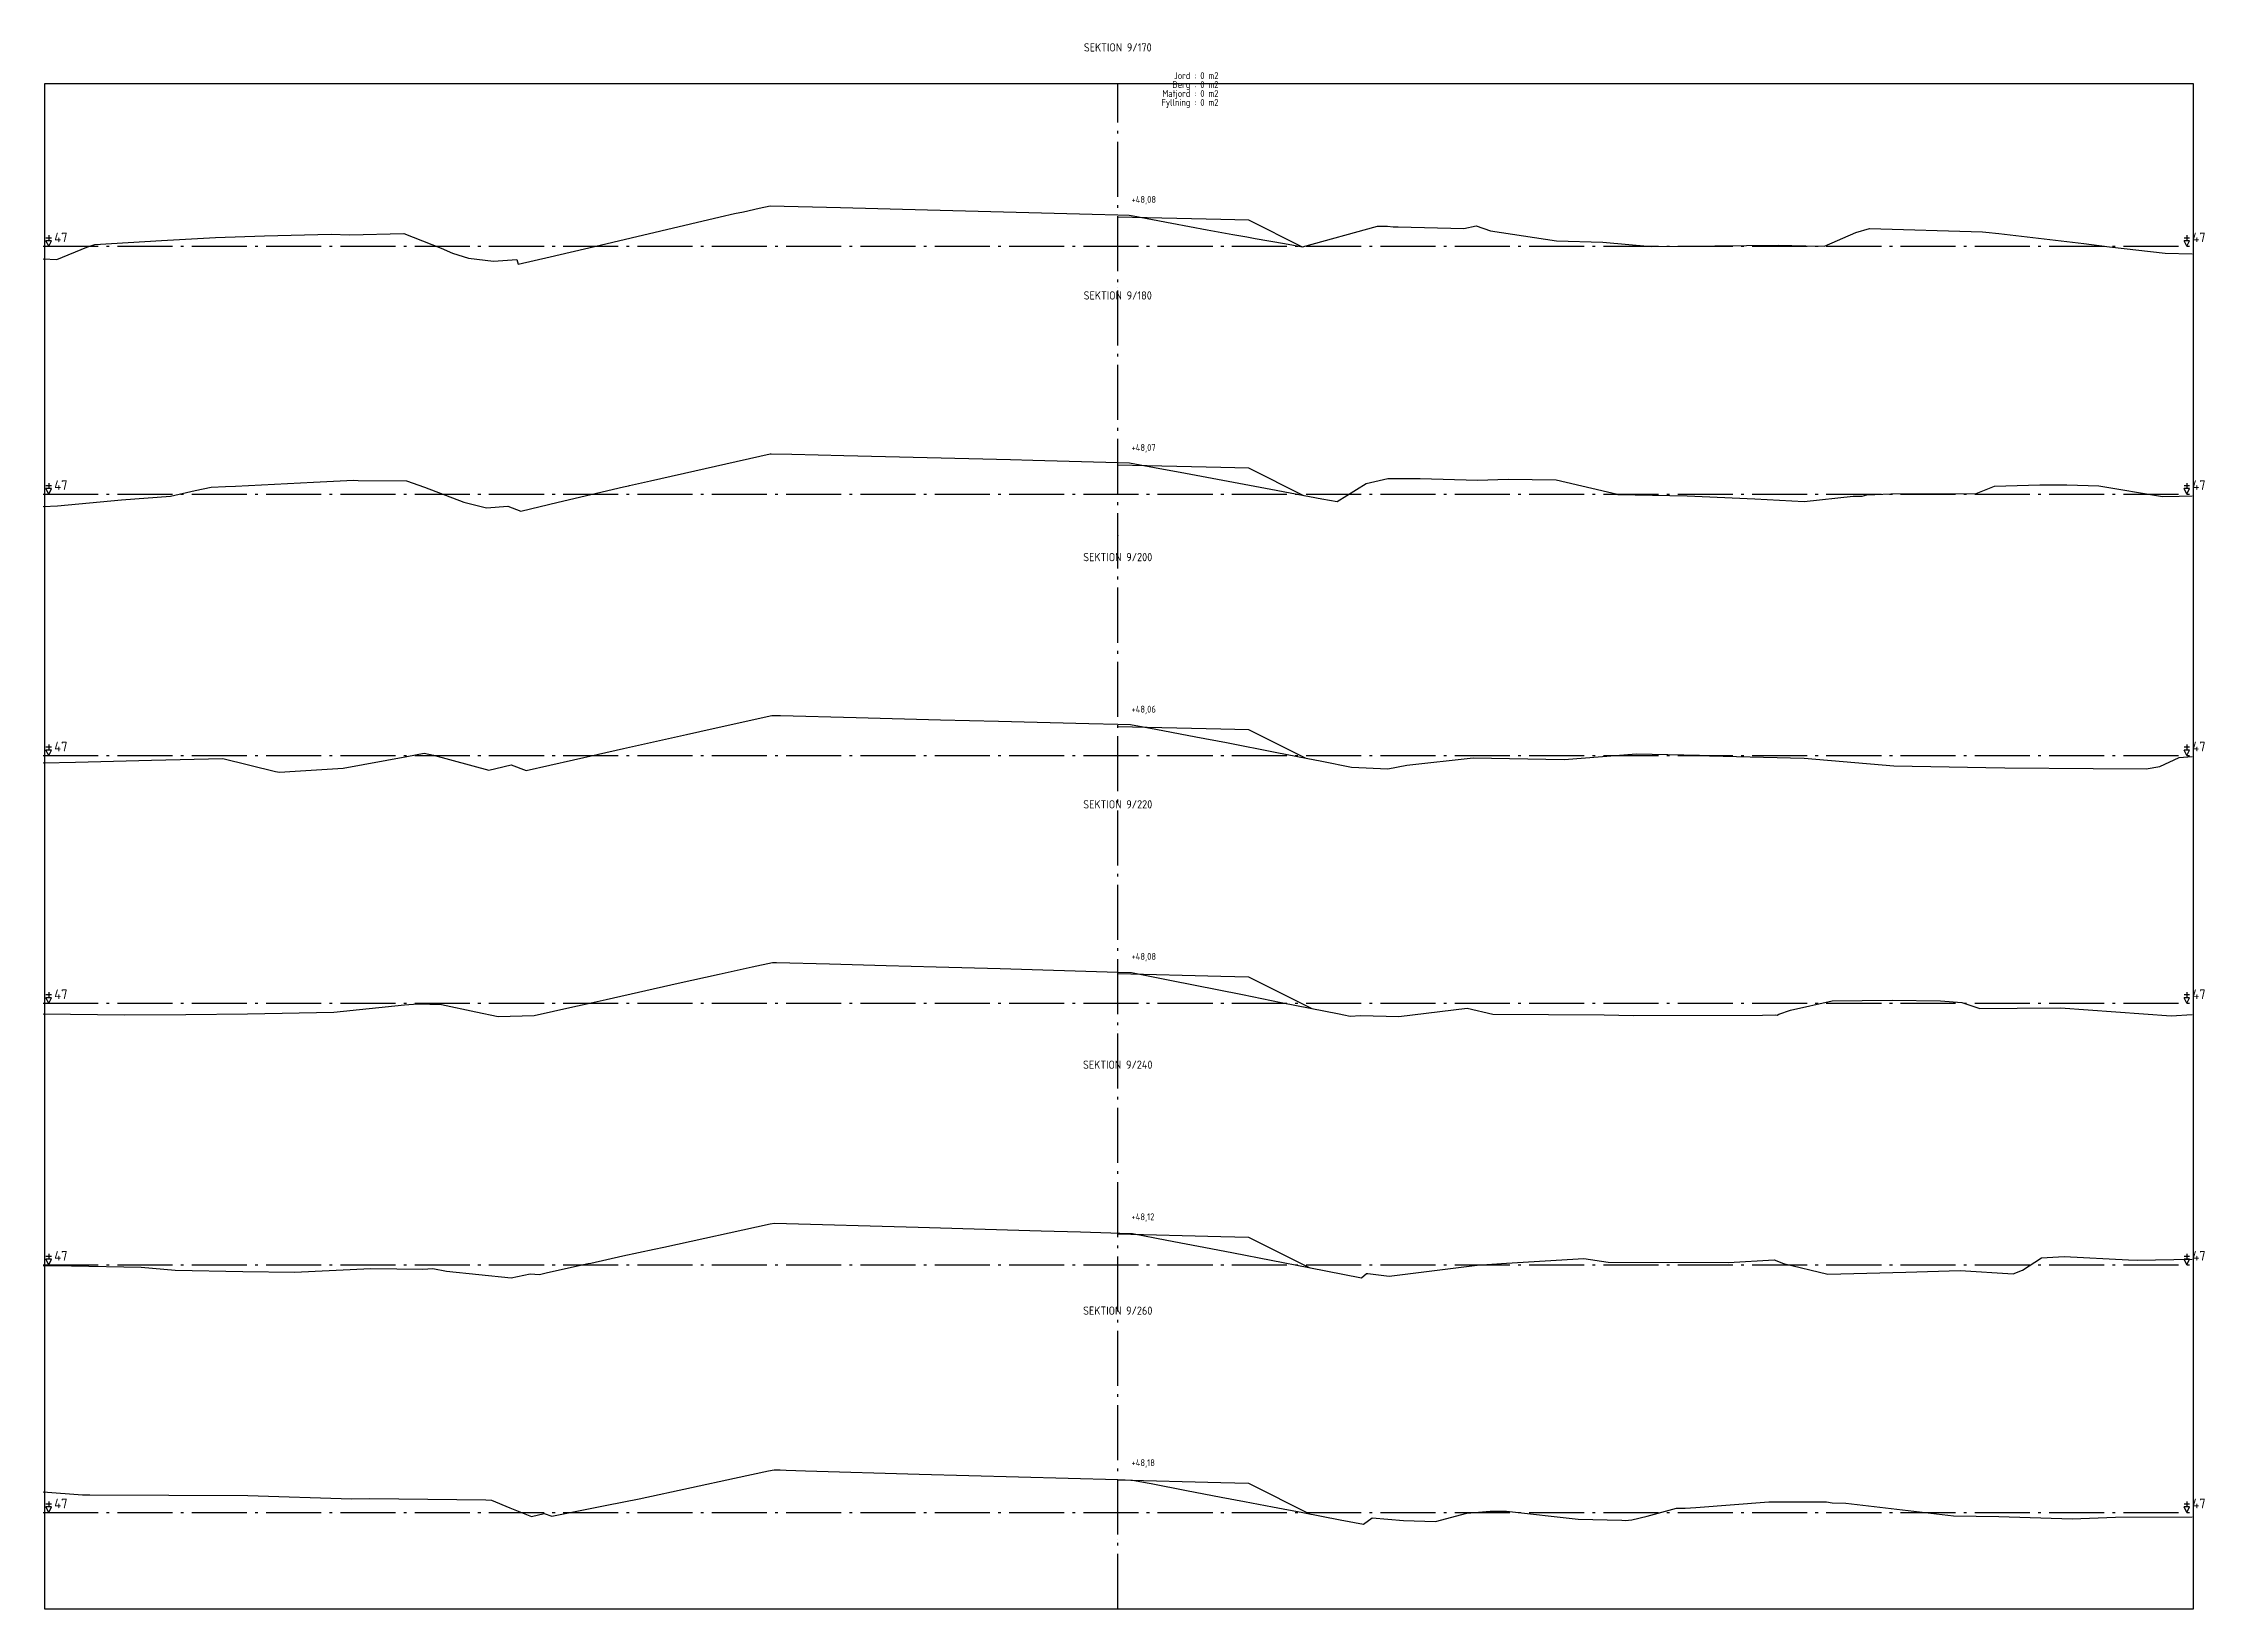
# Model space of a CAD drawing. Header units: metres. Extents: x 164066 to 165347, y 6228109 to 6230364.
# Drawn here: x 164065.9 to 164144.4, y 6229784.2 to 6229841 of the extents above; entities that cross this region are included whole.
import ezdxf
from ezdxf.enums import TextEntityAlignment as Align

# ---------------------------------------------------------------- set-up
doc = ezdxf.new("R2010")
doc.units = ezdxf.units.M
doc.header["$LTSCALE"] = 0.1
doc.linetypes.add('CENTRUMLINJE', pattern=[27, 20, -3, 1, -3])
for name, color, linetype in [('M-000', 7, 'Continuous'), ('M-372A', 3, 'Continuous'), ('M-374C', 6, 'Continuous'), ('M-378A', 7, 'CENTRUMLINJE'), ('M-378AT', 4, 'Continuous'), ('M-378B', 4, 'CENTRUMLINJE'), ('M-378BT', 4, 'Continuous'), ('M-378CT', 4, 'Continuous'), ('T19202X', 4, 'Continuous')]:
    doc.layers.add(name, color=color, linetype=linetype)
doc.styles.add('ISO35', font='ISO3098', dxfattribs={"height": 3.5})
doc.styles.add('P_ISO_25', font='ISO', dxfattribs={"height": 2.5})
doc.styles.add('P_ISO_30', font='ISO', dxfattribs={"height": 3})

msp = doc.modelspace()

# ---------------------------------------------------------------- texts
at = {"layer": 'M-378AT', "style": 'ISO35'}
for p in [(164066.294, 6229833.804), (164143.994, 6229833.804), (164066.294, 6229824.804), (164143.994, 6229824.804), (164066.294, 6229815.304), (164143.994, 6229815.304), (164066.294, 6229806.304), (164143.994, 6229806.304), (164066.294, 6229796.804), (164143.994, 6229796.804), (164066.294, 6229787.804), (164143.994, 6229787.804)]:
    msp.add_text('47', height=0.35, dxfattribs=at).set_placement(p)
at = {"layer": 'M-378BT', "style": 'P_ISO_30'}
for s, p in [('SEKTION 9/170', (164104.944, 6229840.731)), ('SEKTION 9/180', (164104.944, 6229831.719)), ('SEKTION 9/200', (164104.944, 6229822.213)), ('SEKTION 9/220', (164104.944, 6229813.23)), ('SEKTION 9/240', (164104.944, 6229803.771)), ('SEKTION 9/260', (164104.944, 6229794.836))]:
    msp.add_text(s, height=0.3, dxfattribs=at).set_placement(p, align=Align.CENTER)
at = {"layer": 'M-378BT', "style": 'P_ISO_25'}
for s, p in [('+48,08', (164105.444, 6229835.231)), ('+48,07', (164105.444, 6229826.219)), ('+48,06', (164105.444, 6229816.713)), ('+48,08', (164105.444, 6229807.73)), ('+48,12', (164105.444, 6229798.271)), ('+48,18', (164105.444, 6229789.336))]:
    msp.add_text(s, height=0.25, dxfattribs=at).set_placement(p)
at = {"layer": 'M-378CT', "color": 2, "style": 'P_ISO_25'}
for s, p in [('Matjord : ', (164107.944, 6229839.081)), ('Berg : ', (164107.944, 6229839.406)), ('Jord : ', (164107.944, 6229839.731)), ('Fyllning : ', (164107.944, 6229838.756))]:
    msp.add_text(s, height=0.25, dxfattribs=at).set_placement(p, align=Align.RIGHT)
for p in [(164107.944, 6229839.731), (164107.944, 6229839.406), (164107.944, 6229839.081), (164107.944, 6229838.756)]:
    msp.add_text('0 m2', height=0.25, dxfattribs=at).set_placement(p)

# ---------------------------------------------------------------- linework, layer by layer
at = {"layer": 'M-000'}
msp.add_lwpolyline([(164065.944, 6229784.154), (164144.044, 6229784.154), (164144.044, 6229839.554), (164065.944, 6229839.554), (164065.944, 6229784.154)], dxfattribs=at)
at = {"layer": 'M-372A', "color": 3, "linetype": 'Continuous'}
for points in [[(164065.894, 6229833.203), (164066.389, 6229833.18), (164067.484, 6229833.619), (164067.771, 6229833.715), (164070.189, 6229833.864), (164072.149, 6229833.975), (164073.933, 6229834.038), (164076.363, 6229834.092), (164077.025, 6229834.068), (164079.003, 6229834.115), (164080.355, 6229833.587), (164080.769, 6229833.411), (164081.345, 6229833.22), (164082.258, 6229833.114), (164083.103, 6229833.181), (164083.149, 6229833), (164084.322, 6229833.275), (164085.928, 6229833.65), (164087.266, 6229833.964), (164090.501, 6229834.721), (164091.019, 6229834.842), (164091.337, 6229834.913), (164091.908, 6229835.04), (164092.309, 6229835.13), (164092.313, 6229835.13), (164094.871, 6229835.069), (164098.024, 6229834.983), (164104.009, 6229834.821), (164104.944, 6229834.796), (164105.357, 6229834.785), (164105.51, 6229834.756), (164106.908, 6229834.492), (164108.197, 6229834.25), (164109.124, 6229834.087), (164109.635, 6229833.997), (164109.941, 6229833.943), (164111.002, 6229833.757), (164111.661, 6229833.641), (164114.387, 6229834.382), (164114.746, 6229834.384), (164114.955, 6229834.365), (164115.134, 6229834.366), (164117.521, 6229834.297), (164117.971, 6229834.399), (164118.488, 6229834.22), (164120.888, 6229833.853), (164122.569, 6229833.805), (164124.329, 6229833.651), (164128.945, 6229833.695), (164129.948, 6229833.676), (164130.626, 6229833.664), (164131.765, 6229834.157), (164132.259, 6229834.299), (164136.365, 6229834.175), (164136.492, 6229834.172), (164136.961, 6229834.126), (164140.052, 6229833.751), (164140.987, 6229833.639), (164143.007, 6229833.409), (164143.994, 6229833.384)], [(164065.894, 6229824.198), (164066.411, 6229824.226), (164068.74, 6229824.446), (164070.521, 6229824.571), (164071.415, 6229824.78), (164071.995, 6229824.903), (164072.515, 6229824.933), (164072.884, 6229824.945), (164075.713, 6229825.084), (164076.922, 6229825.142), (164077.162, 6229825.156), (164077.339, 6229825.151), (164079.093, 6229825.131), (164079.754, 6229824.899), (164081.176, 6229824.358), (164082.006, 6229824.148), (164082.773, 6229824.21), (164083.252, 6229824.037), (164084.606, 6229824.353), (164086.982, 6229824.91), (164087.162, 6229824.952), (164087.202, 6229824.961), (164087.96, 6229825.139), (164092.318, 6229826.111), (164092.349, 6229826.118), (164093.094, 6229826.1), (164094.053, 6229826.077), (164094.984, 6229826.055), (164101.049, 6229825.91), (164101.859, 6229825.888), (164104.944, 6229825.804), (164105.376, 6229825.793), (164106.479, 6229825.585), (164107.208, 6229825.447), (164110.503, 6229824.826), (164111.911, 6229824.56), (164112.363, 6229824.481), (164112.915, 6229824.384), (164113.967, 6229825.041), (164114.762, 6229825.214), (164115.934, 6229825.224), (164118.012, 6229825.163), (164119.136, 6229825.193), (164120.873, 6229825.172), (164123.104, 6229824.645), (164123.119, 6229824.642), (164125.634, 6229824.585), (164128.093, 6229824.476), (164129.887, 6229824.378), (164131.675, 6229824.578), (164131.996, 6229824.575), (164132.164, 6229824.62), (164133.041, 6229824.66), (164136.146, 6229824.677), (164136.804, 6229824.942), (164138.452, 6229824.987), (164139.431, 6229824.993), (164140.598, 6229824.952), (164142.917, 6229824.564), (164143.513, 6229824.578), (164143.994, 6229824.59)], [(164065.894, 6229814.883), (164067.066, 6229814.918), (164069.826, 6229814.988), (164072.416, 6229815.042), (164074.337, 6229814.573), (164074.476, 6229814.545), (164075.054, 6229814.587), (164076.793, 6229814.695), (164079.11, 6229815.118), (164079.743, 6229815.241), (164080.083, 6229815.164), (164082.093, 6229814.619), (164082.342, 6229814.681), (164082.905, 6229814.82), (164083.45, 6229814.615), (164086.029, 6229815.193), (164086.075, 6229815.203), (164086.976, 6229815.405), (164089.272, 6229815.92), (164090.24, 6229816.137), (164092.373, 6229816.614), (164092.687, 6229816.606), (164095.438, 6229816.531), (164098.504, 6229816.447), (164100.605, 6229816.397), (164103.897, 6229816.318), (164104.944, 6229816.293), (164105.409, 6229816.282), (164106.323, 6229816.109), (164107.785, 6229815.833), (164108.896, 6229815.623), (164110.727, 6229815.266), (164111.794, 6229815.057), (164112.362, 6229814.946), (164113.437, 6229814.736), (164114.764, 6229814.675), (164115.455, 6229814.8), (164117.864, 6229815.066), (164121.171, 6229815.008), (164123.798, 6229815.216), (164126.086, 6229815.163), (164126.445, 6229815.137), (164129.887, 6229815.061), (164133.146, 6229814.779), (164135.161, 6229814.74), (164136.495, 6229814.715), (164137.176, 6229814.707), (164140.397, 6229814.688), (164142.315, 6229814.671), (164142.812, 6229814.75), (164143.522, 6229815.086), (164143.994, 6229815.113)], [(164065.894, 6229805.775), (164068.856, 6229805.732), (164071.074, 6229805.743), (164073.314, 6229805.774), (164076.455, 6229805.831), (164079.025, 6229806.095), (164079.512, 6229806.137), (164080.367, 6229806.105), (164081.614, 6229805.836), (164082.422, 6229805.676), (164083.741, 6229805.707), (164085.136, 6229806.02), (164085.476, 6229806.096), (164085.913, 6229806.194), (164086.358, 6229806.294), (164088.963, 6229806.878), (164090.464, 6229807.215), (164091.659, 6229807.475), (164092.402, 6229807.637), (164092.542, 6229807.634), (164094.474, 6229807.581), (164096.529, 6229807.524), (164098.347, 6229807.475), (164100.672, 6229807.411), (164104.944, 6229807.287), (164105.443, 6229807.273), (164106.835, 6229806.994), (164109.475, 6229806.466), (164110.884, 6229806.184), (164112.987, 6229805.763), (164113.165, 6229805.729), (164113.393, 6229805.685), (164113.766, 6229805.714), (164115.158, 6229805.67), (164117.642, 6229805.977), (164118.57, 6229805.761), (164122.616, 6229805.737), (164123.689, 6229805.713), (164128.376, 6229805.724), (164128.84, 6229805.729), (164128.904, 6229805.725), (164128.966, 6229805.751), (164129.391, 6229805.897), (164130.901, 6229806.242), (164133.085, 6229806.263), (164134.842, 6229806.24), (164135.615, 6229806.182), (164136.27, 6229805.957), (164137.627, 6229805.974), (164139.205, 6229805.993), (164143.224, 6229805.702), (164143.994, 6229805.747)], [(164065.894, 6229796.63), (164066.924, 6229796.617), (164069.455, 6229796.561), (164070.689, 6229796.452), (164073.147, 6229796.412), (164075.026, 6229796.386), (164077.797, 6229796.517), (164079.688, 6229796.495), (164080.056, 6229796.513), (164080.551, 6229796.423), (164082.894, 6229796.172), (164083.587, 6229796.322), (164083.932, 6229796.3), (164084.224, 6229796.366), (164085.699, 6229796.696), (164085.791, 6229796.716), (164086.962, 6229796.972), (164088.094, 6229797.218), (164088.453, 6229797.297), (164092.311, 6229798.135), (164092.464, 6229798.168), (164097.692, 6229798.016), (164102.164, 6229797.885), (164103.587, 6229797.844), (164104.695, 6229797.813), (164104.944, 6229797.806), (164105.024, 6229797.803), (164105.481, 6229797.79), (164106.732, 6229797.551), (164108.576, 6229797.194), (164109.149, 6229797.083), (164111.889, 6229796.553), (164113.803, 6229796.183), (164113.989, 6229796.338), (164114.029, 6229796.331), (164114.807, 6229796.242), (164118.004, 6229796.641), (164119.07, 6229796.705), (164121.883, 6229796.885), (164122.766, 6229796.752), (164127.142, 6229796.734), (164128.797, 6229796.836), (164129.134, 6229796.693), (164130.753, 6229796.31), (164133.587, 6229796.388), (164135.554, 6229796.44), (164137.485, 6229796.321), (164137.82, 6229796.46), (164138.518, 6229796.907), (164139.341, 6229796.953), (164141.68, 6229796.829), (164141.99, 6229796.815), (164143.994, 6229796.854)], [(164065.894, 6229788.4), (164067.317, 6229788.296), (164067.592, 6229788.29), (164073.326, 6229788.266), (164077.092, 6229788.154), (164077.758, 6229788.159), (164081.974, 6229788.114), (164082.18, 6229788.095), (164082.85, 6229787.825), (164083.641, 6229787.508), (164084.096, 6229787.614), (164084.377, 6229787.523), (164086.377, 6229787.913), (164087.556, 6229788.143), (164089.454, 6229788.554), (164091.021, 6229788.893), (164092.252, 6229789.16), (164092.453, 6229789.203), (164092.67, 6229789.197), (164092.888, 6229789.191), (164093.597, 6229789.17), (164097.724, 6229789.05), (164104.944, 6229788.847), (164105.483, 6229788.832), (164106.089, 6229788.716), (164106.157, 6229788.703), (164107.443, 6229788.456), (164108.708, 6229788.214), (164109.548, 6229788.053), (164110.571, 6229787.857), (164111.665, 6229787.647), (164113.021, 6229787.386), (164113.876, 6229787.222), (164114.188, 6229787.455), (164115.334, 6229787.357), (164116.497, 6229787.324), (164117.63, 6229787.625), (164118.475, 6229787.698), (164119.074, 6229787.703), (164121.676, 6229787.411), (164123.26, 6229787.374), (164123.388, 6229787.366), (164123.632, 6229787.383), (164124.183, 6229787.519), (164125.254, 6229787.803), (164125.565, 6229787.81), (164125.948, 6229787.836), (164128.609, 6229788.044), (164130.701, 6229788.043), (164130.91, 6229788.008), (164131.401, 6229787.987), (164135.314, 6229787.526), (164136.961, 6229787.512), (164139.632, 6229787.416), (164141.203, 6229787.488), (164143.994, 6229787.495)]]:
    msp.add_lwpolyline(points, dxfattribs=at)
at = {"layer": 'M-374C', "color": 6, "linetype": 'Continuous'}
for points in [[(164104.939, 6229834.732), (164104.94, 6229834.731), (164104.941, 6229834.731), (164104.942, 6229834.731), (164104.943, 6229834.731), (164104.944, 6229834.731), (164108.694, 6229834.638), (164109.194, 6229834.625), (164109.694, 6229834.613), (164111.624, 6229833.648)], [(164104.939, 6229825.72), (164104.94, 6229825.719), (164104.941, 6229825.719), (164104.942, 6229825.719), (164104.943, 6229825.719), (164104.944, 6229825.719), (164108.694, 6229825.626), (164109.194, 6229825.613), (164109.694, 6229825.601), (164111.692, 6229824.602)], [(164104.939, 6229816.213), (164104.94, 6229816.213), (164104.941, 6229816.213), (164104.942, 6229816.213), (164104.943, 6229816.213), (164104.944, 6229816.213), (164108.694, 6229816.119), (164109.194, 6229816.107), (164109.694, 6229816.094), (164111.752, 6229815.066)], [(164104.939, 6229807.231), (164104.94, 6229807.23), (164104.941, 6229807.23), (164104.942, 6229807.23), (164104.943, 6229807.23), (164104.944, 6229807.23), (164108.694, 6229807.137), (164109.194, 6229807.124), (164109.694, 6229807.112), (164111.993, 6229805.962)], [(164104.939, 6229797.771), (164104.94, 6229797.771), (164104.941, 6229797.771), (164104.942, 6229797.771), (164104.943, 6229797.771), (164104.944, 6229797.771), (164108.694, 6229797.677), (164109.194, 6229797.665), (164109.694, 6229797.652), (164111.895, 6229796.552)], [(164104.939, 6229788.836), (164104.94, 6229788.835), (164104.941, 6229788.835), (164104.942, 6229788.835), (164104.943, 6229788.836), (164104.944, 6229788.836), (164108.694, 6229788.742), (164109.194, 6229788.729), (164109.694, 6229788.717), (164111.938, 6229787.595)]]:
    msp.add_lwpolyline(points, dxfattribs=at)
at = {"layer": 'M-378A'}
for p, q in [((164065.894, 6229833.654), (164143.994, 6229833.654)), ((164065.894, 6229824.654), (164143.994, 6229824.654)), ((164065.894, 6229815.154), (164143.994, 6229815.154)), ((164065.894, 6229806.154), (164143.994, 6229806.154)), ((164065.894, 6229796.654), (164143.994, 6229796.654)), ((164065.894, 6229787.654), (164143.994, 6229787.654))]:
    msp.add_line(p, q, dxfattribs=at)
at = {"layer": 'M-378AT'}
for p, q in [((164066.194, 6229833.954), (164065.994, 6229833.954)), ((164066.094, 6229833.654), (164065.994, 6229833.854)), ((164066.194, 6229833.854), (164065.994, 6229833.854)), ((164066.094, 6229834.054), (164066.094, 6229833.854)), ((164066.094, 6229833.654), (164066.194, 6229833.854)), ((164143.894, 6229833.954), (164143.694, 6229833.954)), ((164143.794, 6229833.654), (164143.694, 6229833.854)), ((164143.894, 6229833.854), (164143.694, 6229833.854)), ((164143.794, 6229834.054), (164143.794, 6229833.854)), ((164143.794, 6229833.654), (164143.894, 6229833.854)), ((164066.194, 6229824.954), (164065.994, 6229824.954)), ((164066.094, 6229824.654), (164065.994, 6229824.854)), ((164066.194, 6229824.854), (164065.994, 6229824.854)), ((164066.094, 6229825.054), (164066.094, 6229824.854)), ((164066.094, 6229824.654), (164066.194, 6229824.854)), ((164143.894, 6229824.954), (164143.694, 6229824.954)), ((164143.794, 6229824.654), (164143.694, 6229824.854)), ((164143.894, 6229824.854), (164143.694, 6229824.854)), ((164143.794, 6229825.054), (164143.794, 6229824.854)), ((164143.794, 6229824.654), (164143.894, 6229824.854)), ((164066.194, 6229815.454), (164065.994, 6229815.454)), ((164066.094, 6229815.154), (164065.994, 6229815.354)), ((164066.194, 6229815.354), (164065.994, 6229815.354)), ((164066.094, 6229815.554), (164066.094, 6229815.354)), ((164066.094, 6229815.154), (164066.194, 6229815.354)), ((164143.894, 6229815.454), (164143.694, 6229815.454)), ((164143.794, 6229815.154), (164143.694, 6229815.354)), ((164143.894, 6229815.354), (164143.694, 6229815.354)), ((164143.794, 6229815.554), (164143.794, 6229815.354)), ((164143.794, 6229815.154), (164143.894, 6229815.354)), ((164066.194, 6229806.454), (164065.994, 6229806.454)), ((164066.094, 6229806.154), (164065.994, 6229806.354)), ((164066.194, 6229806.354), (164065.994, 6229806.354)), ((164066.094, 6229806.554), (164066.094, 6229806.354)), ((164066.094, 6229806.154), (164066.194, 6229806.354)), ((164143.894, 6229806.454), (164143.694, 6229806.454)), ((164143.794, 6229806.154), (164143.694, 6229806.354)), ((164143.894, 6229806.354), (164143.694, 6229806.354)), ((164143.794, 6229806.554), (164143.794, 6229806.354)), ((164143.794, 6229806.154), (164143.894, 6229806.354)), ((164066.194, 6229796.954), (164065.994, 6229796.954)), ((164066.094, 6229797.054), (164066.094, 6229796.854)), ((164143.894, 6229796.954), (164143.694, 6229796.954)), ((164143.794, 6229797.054), (164143.794, 6229796.854)), ((164066.094, 6229796.654), (164065.994, 6229796.854)), ((164066.194, 6229796.854), (164065.994, 6229796.854)), ((164066.094, 6229796.654), (164066.194, 6229796.854)), ((164143.794, 6229796.654), (164143.694, 6229796.854)), ((164143.894, 6229796.854), (164143.694, 6229796.854)), ((164143.794, 6229796.654), (164143.894, 6229796.854)), ((164066.194, 6229787.954), (164065.994, 6229787.954)), ((164066.094, 6229787.654), (164065.994, 6229787.854)), ((164066.194, 6229787.854), (164065.994, 6229787.854)), ((164066.094, 6229788.054), (164066.094, 6229787.854)), ((164066.094, 6229787.654), (164066.194, 6229787.854)), ((164143.894, 6229787.954), (164143.694, 6229787.954)), ((164143.794, 6229787.654), (164143.694, 6229787.854)), ((164143.894, 6229787.854), (164143.694, 6229787.854)), ((164143.794, 6229788.054), (164143.794, 6229787.854)), ((164143.794, 6229787.654), (164143.894, 6229787.854))]:
    msp.add_line(p, q, dxfattribs=at)
at = {"layer": 'M-378B', "linetype": 'CENTRUMLINJE'}
msp.add_line((164104.944, 6229784.154), (164104.944, 6229839.554), dxfattribs=at)
at = {"layer": 'T19202X'}
for centre in [(164104.944, 6229832.154), (164104.944, 6229823.154), (164104.944, 6229811.654), (164104.944, 6229805.154), (164104.944, 6229795.654), (164104.944, 6229786.654)]:
    msp.add_circle(centre, 0.001, dxfattribs=at)

msp.set_redraw_order([(e.dxf.handle, doc.entitydb.next_handle()) for e in msp.query("TEXT MTEXT ATTDEF DIMENSION ARC_DIMENSION")])  # texts and dimensions are drawn at this point

doc.saveas('drawing.dxf')
